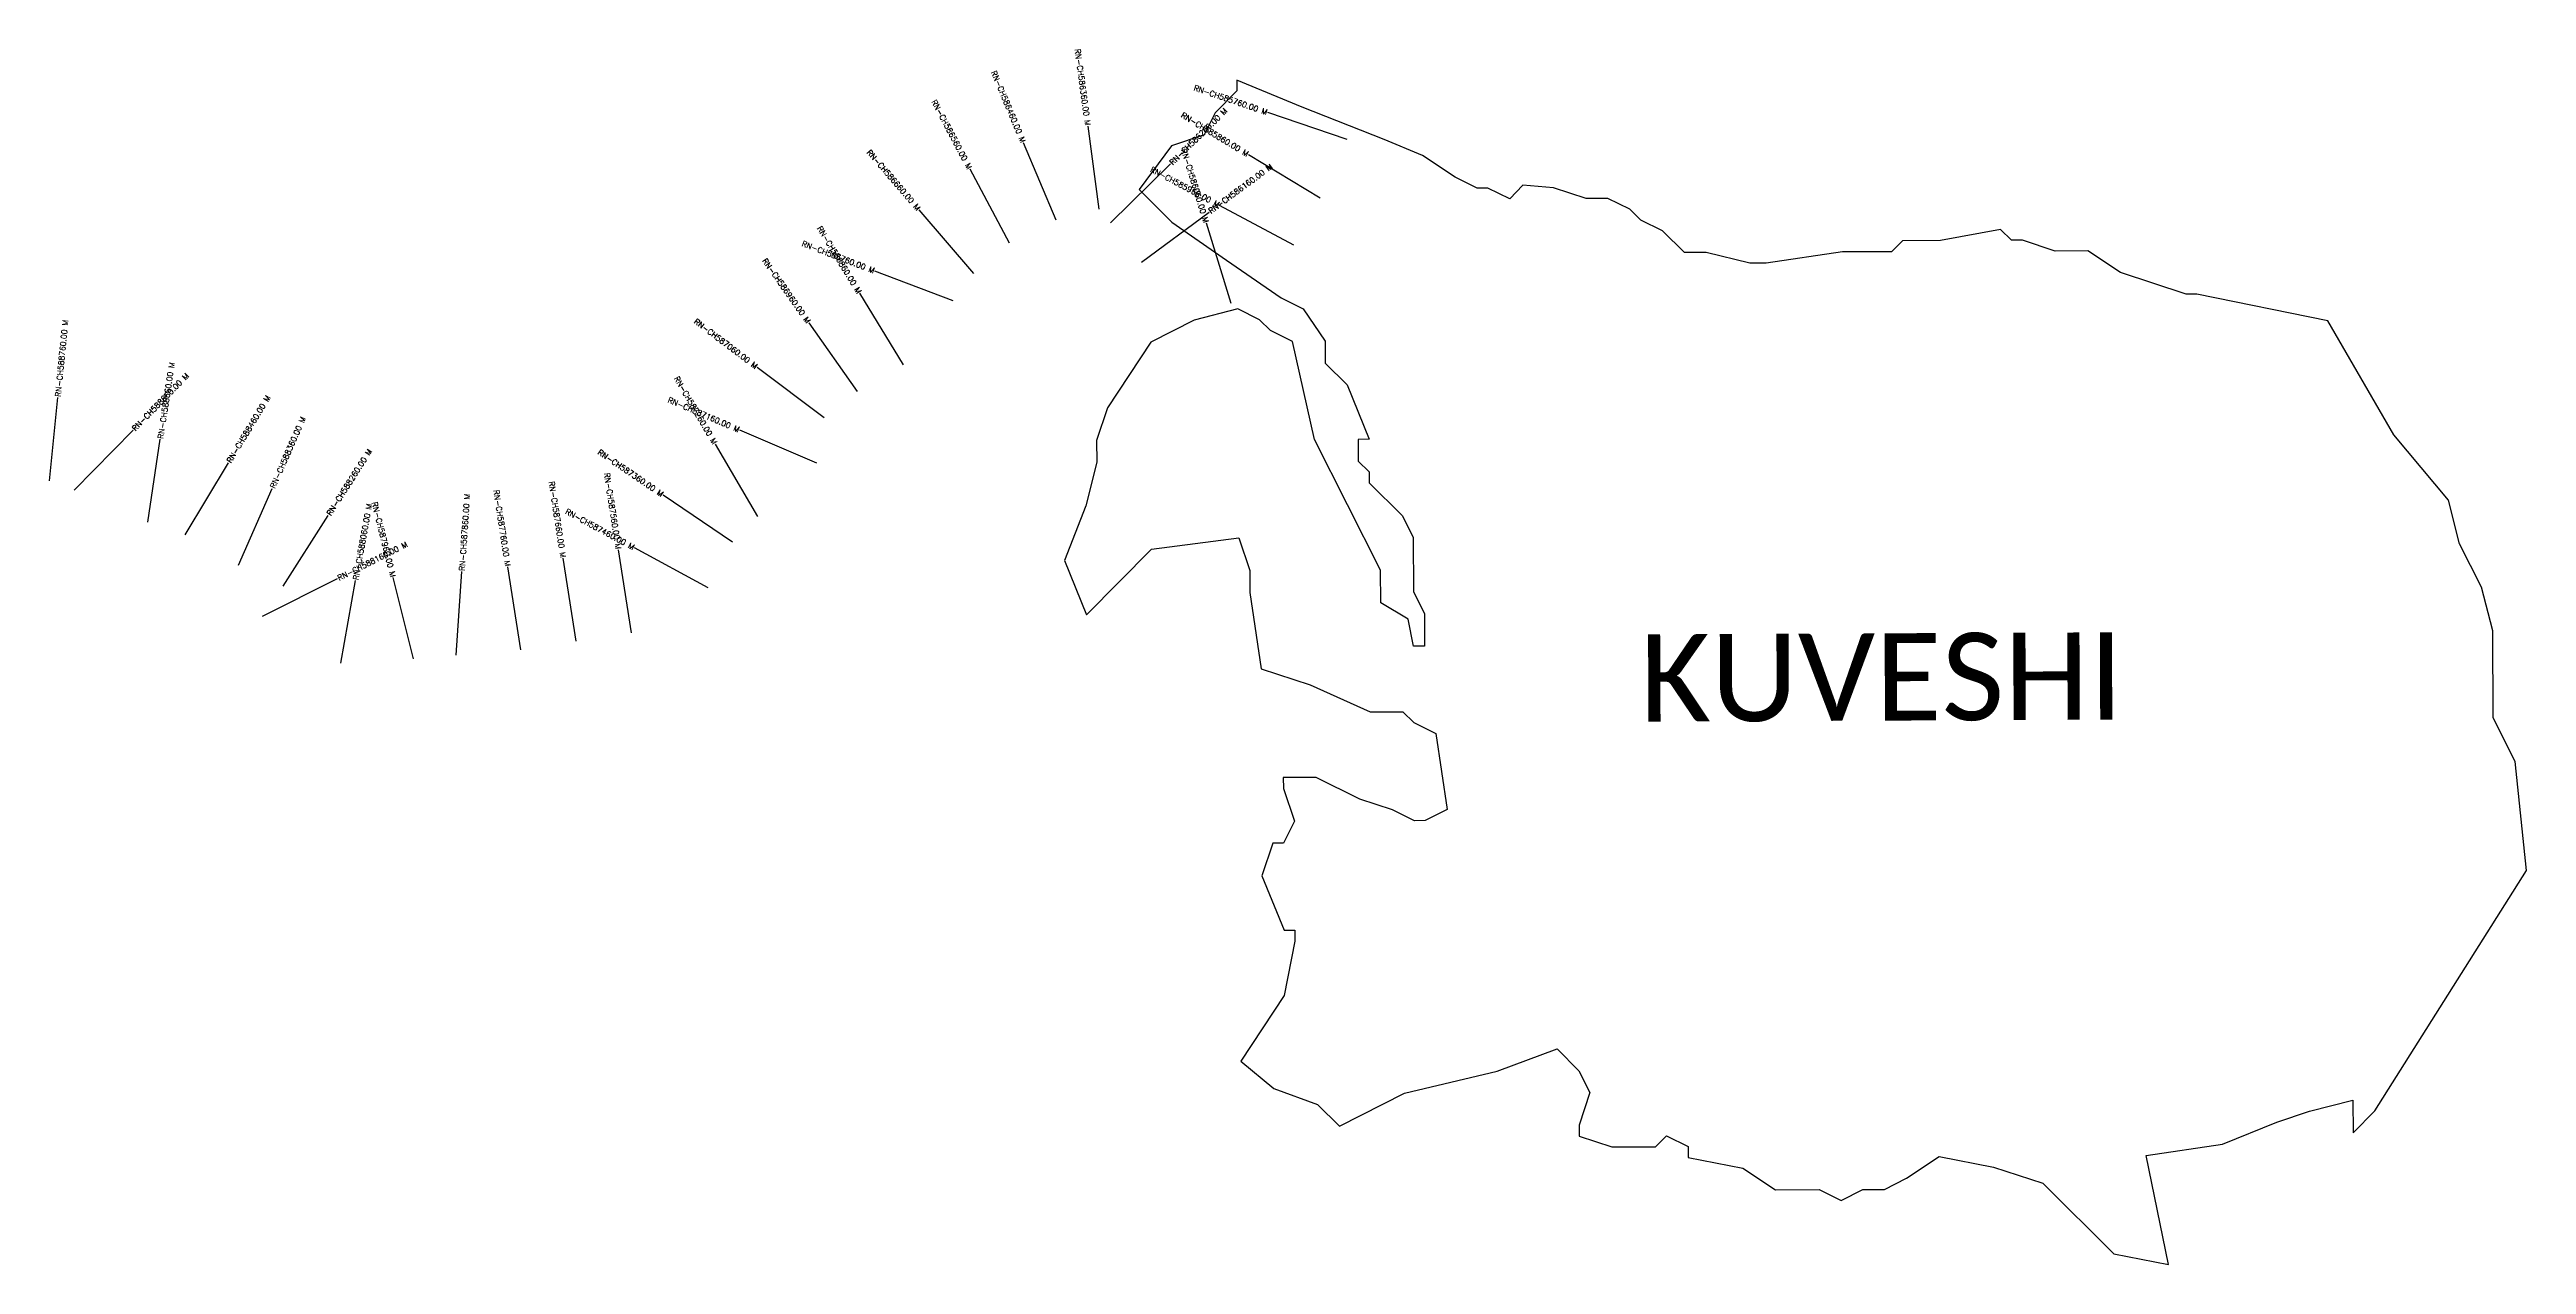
# Model space of a CAD drawing. Header units: metres. Extents: x 320296 to 326348, y 1835349 to 1837663.
# Drawn here: x 321922 to 326348, y 1835493 to 1837663 of the extents above; entities that cross this region are included whole.
import ezdxf
from ezdxf.enums import TextEntityAlignment as Align

# ---------------------------------------------------------------- set-up
doc = ezdxf.new("R2010")
doc.units = ezdxf.units.M
for name, color, linetype in [('CS', 134, 'Continuous'), ('CSMark', 6, 'Continuous'), ('VILLAGE BOUNDRY', 10, 'Continuous'), ('VILLAGE NAME', 250, 'Continuous')]:
    doc.layers.add(name, color=color, linetype=linetype)
doc.styles.get("Standard").update_dxf_attribs({"font": 'simplex.shx'})

msp = doc.modelspace()

# ---------------------------------------------------------------- linework, layer by layer
at = {"layer": 'CS'}
for p, q in [((323797.7, 1837378.1), (323777.5, 1837526.7)), ((324240.7, 1837502.7), (324098.7, 1837550.9)), ((323720.7, 1837358.5), (323662.5, 1837496.8)), ((324192.4, 1837397.6), (324064.2, 1837475.3)), ((323637, 1837317.2), (323566.8, 1837449.8)), ((323817.7, 1837353.9), (323924.8, 1837459)), ((323573.7, 1837263.4), (323475.9, 1837377.1)), ((323873.3, 1837283.5), (323993.7, 1837373)), ((324033, 1837209.7), (323989.2, 1837353.1)), ((324145, 1837314.2), (324012.7, 1837384.9)), ((323536.8, 1837214.2), (323396.7, 1837267.7)), ((323447.8, 1837099.9), (323369.6, 1837227.9)), ((323365.4, 1837052.6), (323279, 1837175.2)), ((323306, 1837005.2), (323186.3, 1837095.6)), ((321921.9, 1836892.8), (321936.7, 1837042)), ((321966.1, 1836876.4), (322071.1, 1836983.6)), ((322097.3, 1836818.8), (322119.8, 1836967.1)), ((323187.4, 1836828.9), (323111.8, 1836958.5)), ((323293.1, 1836924.3), (323155.2, 1836983.4)), ((322164.5, 1836796.6), (322241.6, 1836925.3)), ((322259.3, 1836742.1), (322319.7, 1836879.4)), ((323142.1, 1836783), (323018.1, 1836867.3)), ((322339.5, 1836704.6), (322420, 1836831.2)), ((322961.6, 1836621.5), (322938.8, 1836769.8)), ((323098.8, 1836701.5), (322966.9, 1836773)), ((322648.3, 1836581.2), (322658.6, 1836730.9)), ((322763.9, 1836591.1), (322741.1, 1836739.4)), ((322862.8, 1836606.3), (322839.9, 1836754.6)), ((322302.2, 1836650.9), (322436.3, 1836718.1)), ((322442.2, 1836567.2), (322468.7, 1836714.9)), ((322572.5, 1836574.6), (322536.1, 1836720.1))]:
    msp.add_line(p, q, dxfattribs=at)
at = {"layer": 'VILLAGE BOUNDRY'}
msp.add_lwpolyline([(326110.7, 1836974.9), (325993, 1837178.9), (325759, 1837226.6), (325739.5, 1837226.5), (325622.5, 1837265), (325563.9, 1837303.7), (325505.5, 1837303.4), (325447, 1837322.7), (325427.5, 1837322.6), (325407.9, 1837342), (325300.9, 1837322.1), (325232.7, 1837321.8), (325213.3, 1837302.2), (325125.7, 1837301.8), (324989.4, 1837281.8), (324960.2, 1837281.7), (324882.2, 1837300.8), (324843.3, 1837300.6), (324804.1, 1837339.4), (324765.1, 1837358.8), (324745.5, 1837378.1), (324706.5, 1837397.4), (324667.5, 1837397.3), (324609, 1837416.5), (324554.2, 1837421.1), (324531.2, 1837396.7), (324492.1, 1837416), (324472.7, 1837416), (324433.6, 1837435.2), (324375, 1837474), (324306.7, 1837502.9), (324160.4, 1837560.7), (324043.4, 1837608.9), (324043.4, 1837589.4), (324004.6, 1837550.3), (323985.3, 1837511.2), (323926.9, 1837491.5), (323868.8, 1837413.4), (323927.5, 1837355.2), (324025.2, 1837287.4), (324122.9, 1837219.7), (324161.9, 1837200.4), (324201.1, 1837142.1), (324201.3, 1837103.1), (324240.4, 1837064.3), (324279.8, 1836967.1), (324260.3, 1836967), (324260.5, 1836928.1), (324280, 1836908.7), (324280.1, 1836889.2), (324338.8, 1836831), (324358.4, 1836792.2), (324358.8, 1836694.8), (324378.5, 1836655.9), (324378.8, 1836597.4), (324359.3, 1836597.4), (324349.3, 1836646), (324300.5, 1836675), (324300.2, 1836733.5), (324182.4, 1836966.7), (324142.7, 1837141.8), (324103.7, 1837161.2), (324084.1, 1837180.5), (324045.1, 1837199.9), (323967.2, 1837180), (323889.5, 1837140.7), (323812.1, 1837023.5), (323792.9, 1836965), (323793, 1836926.1), (323773.8, 1836848.1), (323735.3, 1836750.5), (323774.7, 1836653.3), (323891.1, 1836770.7), (324046.8, 1836790.8), (324066.5, 1836732.5), (324066.7, 1836693.5), (324086.7, 1836557.2), (324174.5, 1836528.4), (324281.9, 1836480.2), (324340.3, 1836480.4), (324359.8, 1836461), (324398.9, 1836441.7), (324419, 1836305.5), (324380.1, 1836285.8), (324360.6, 1836285.7), (324321.6, 1836305.1), (324263.1, 1836324.3), (324185, 1836362.9), (324126.5, 1836362.7), (324126.6, 1836343.1), (324146.3, 1836284.8), (324127, 1836245.8), (324107.6, 1836245.7), (324088.3, 1836187.1), (324127.7, 1836090), (324147.2, 1836090.1), (324147.2, 1836070.5), (324128.2, 1835973.1), (324050.8, 1835855.9), (324109.4, 1835807.4), (324187.4, 1835778.6), (324226.6, 1835739.8), (324343.2, 1835798.7), (324508.6, 1835838.3), (324615.5, 1835877.8), (324654.7, 1835839), (324674.3, 1835800.1), (324655.1, 1835741.6), (324655.2, 1835722.1), (324713.7, 1835702.9), (324791.6, 1835703.2), (324811, 1835722.8), (324850.1, 1835703.4), (324850.1, 1835684), (324947.6, 1835664.9), (325006.2, 1835626.2), (325084.1, 1835626.6), (325123.1, 1835607.2), (325162, 1835626.9), (325200.9, 1835627), (325239.8, 1835646.7), (325298.1, 1835685.9), (325395.6, 1835666.8), (325483.3, 1835638), (325610.5, 1835511.9), (325708, 1835492.8), (325668.2, 1835687.5), (325804.4, 1835707.5), (325901.6, 1835746.9), (325960, 1835766.6), (326037.8, 1835786.4), (326038.1, 1835728), (326076.9, 1835767.1), (326347.8, 1836196.8), (326327.4, 1836391.5), (326288.2, 1836469.2), (326287.5, 1836625.1), (326267.7, 1836702.9), (326228.4, 1836780.6), (326208.6, 1836858.4)], close=True, dxfattribs=at)

# ---------------------------------------------------------------- texts
at = {"layer": 'CSMark'}
for s, rotation, p in [('RN-CH586360.00 M', 277.7369, (323777.3, 1837527.7)), ('RN-CH586460.00 M', 292.841, (323662.1, 1837497.7)), ('RN-CH586560.00 M', 297.9083, (323566.4, 1837450.7)), ('RN-CH585760.00 M', 341.2503, (324097.7, 1837551.3)), ('RN-CH585860.00 M', 328.7633, (324063.3, 1837475.9)), ('RN-CH586660.00 M', 310.7275, (323475.2, 1837377.8)), ('RN-CH586060.00 M', 287.0132, (323988.9, 1837354.1)), ('RN-CH585960.00 M', 331.8922, (324011.8, 1837385.4)), ('RN-CH586860.00 M', 301.4203, (323369.1, 1837228.8)), ('RN-CH586760.00 M', 339.0926, (323395.7, 1837268.1)), ('RN-CH586960.00 M', 305.2046, (323278.4, 1837176)), ('RN-CH587060.00 M', 322.9136, (323185.5, 1837096.2)), ('RN-CH587260.00 M', 300.2848, (323111.2, 1836959.3)), ('RN-CH587160.00 M', 336.7917, (323154.3, 1836983.8)), ('RN-CH587360.00 M', 325.8005, (323017.3, 1836867.9)), ('RN-CH587560.00 M', 278.7558, (322938.6, 1836770.8)), ('RN-CH587960.00 M', 284.0293, (322535.9, 1836721.1)), ('RN-CH587760.00 M', 278.7558, (322741, 1836740.3)), ('RN-CH587660.00 M', 278.7558, (322839.8, 1836755.6)), ('RN-CH587460.00 M', 331.5456, (322966, 1836773.4))]:
    msp.add_text(s, height=10, rotation=rotation, dxfattribs=at).set_placement(p, align=Align.MIDDLE_RIGHT)
for s, rotation, p in [('RN-CH586260.00 M', 44.4584, (323925.5, 1837459.7)), ('RN-CH586160.00 M', 36.6094, (323994.5, 1837373.6)), ('RN-CH588760.00 M', 84.3617, (321936.8, 1837043)), ('RN-CH588660.00 M', 45.592, (322071.8, 1836984.3)), ('RN-CH588560.00 M', 81.3671, (322120, 1836968.1)), ('RN-CH588460.00 M', 59.0647, (322242.1, 1836926.1)), ('RN-CH588360.00 M', 66.2814, (322320.1, 1836880.4)), ('RN-CH588260.00 M', 57.5397, (322420.5, 1836832)), ('RN-CH587860.00 M', 86.0562, (322658.7, 1836731.9)), ('RN-CH588060.00 M', 79.8289, (322468.9, 1836715.9)), ('RN-CH588160.00 M', 26.577, (322437.2, 1836718.5))]:
    msp.add_text(s, height=10, rotation=rotation, dxfattribs=at).set_placement(p, align=Align.MIDDLE_LEFT)
at = {"layer": 'VILLAGE NAME', "insert": (324763.5, 1836618.6), "char_height": 155.989, "attachment_point": 1, "rotation": 0.2435}
msp.add_mtext_dynamic_manual_height_columns('{\\fCalibri|b0|i0|c0|p34;KUVESHI}', width=1432.739, gutter_width=779.9, heights=[0], dxfattribs=at)

doc.saveas('drawing.dxf')
